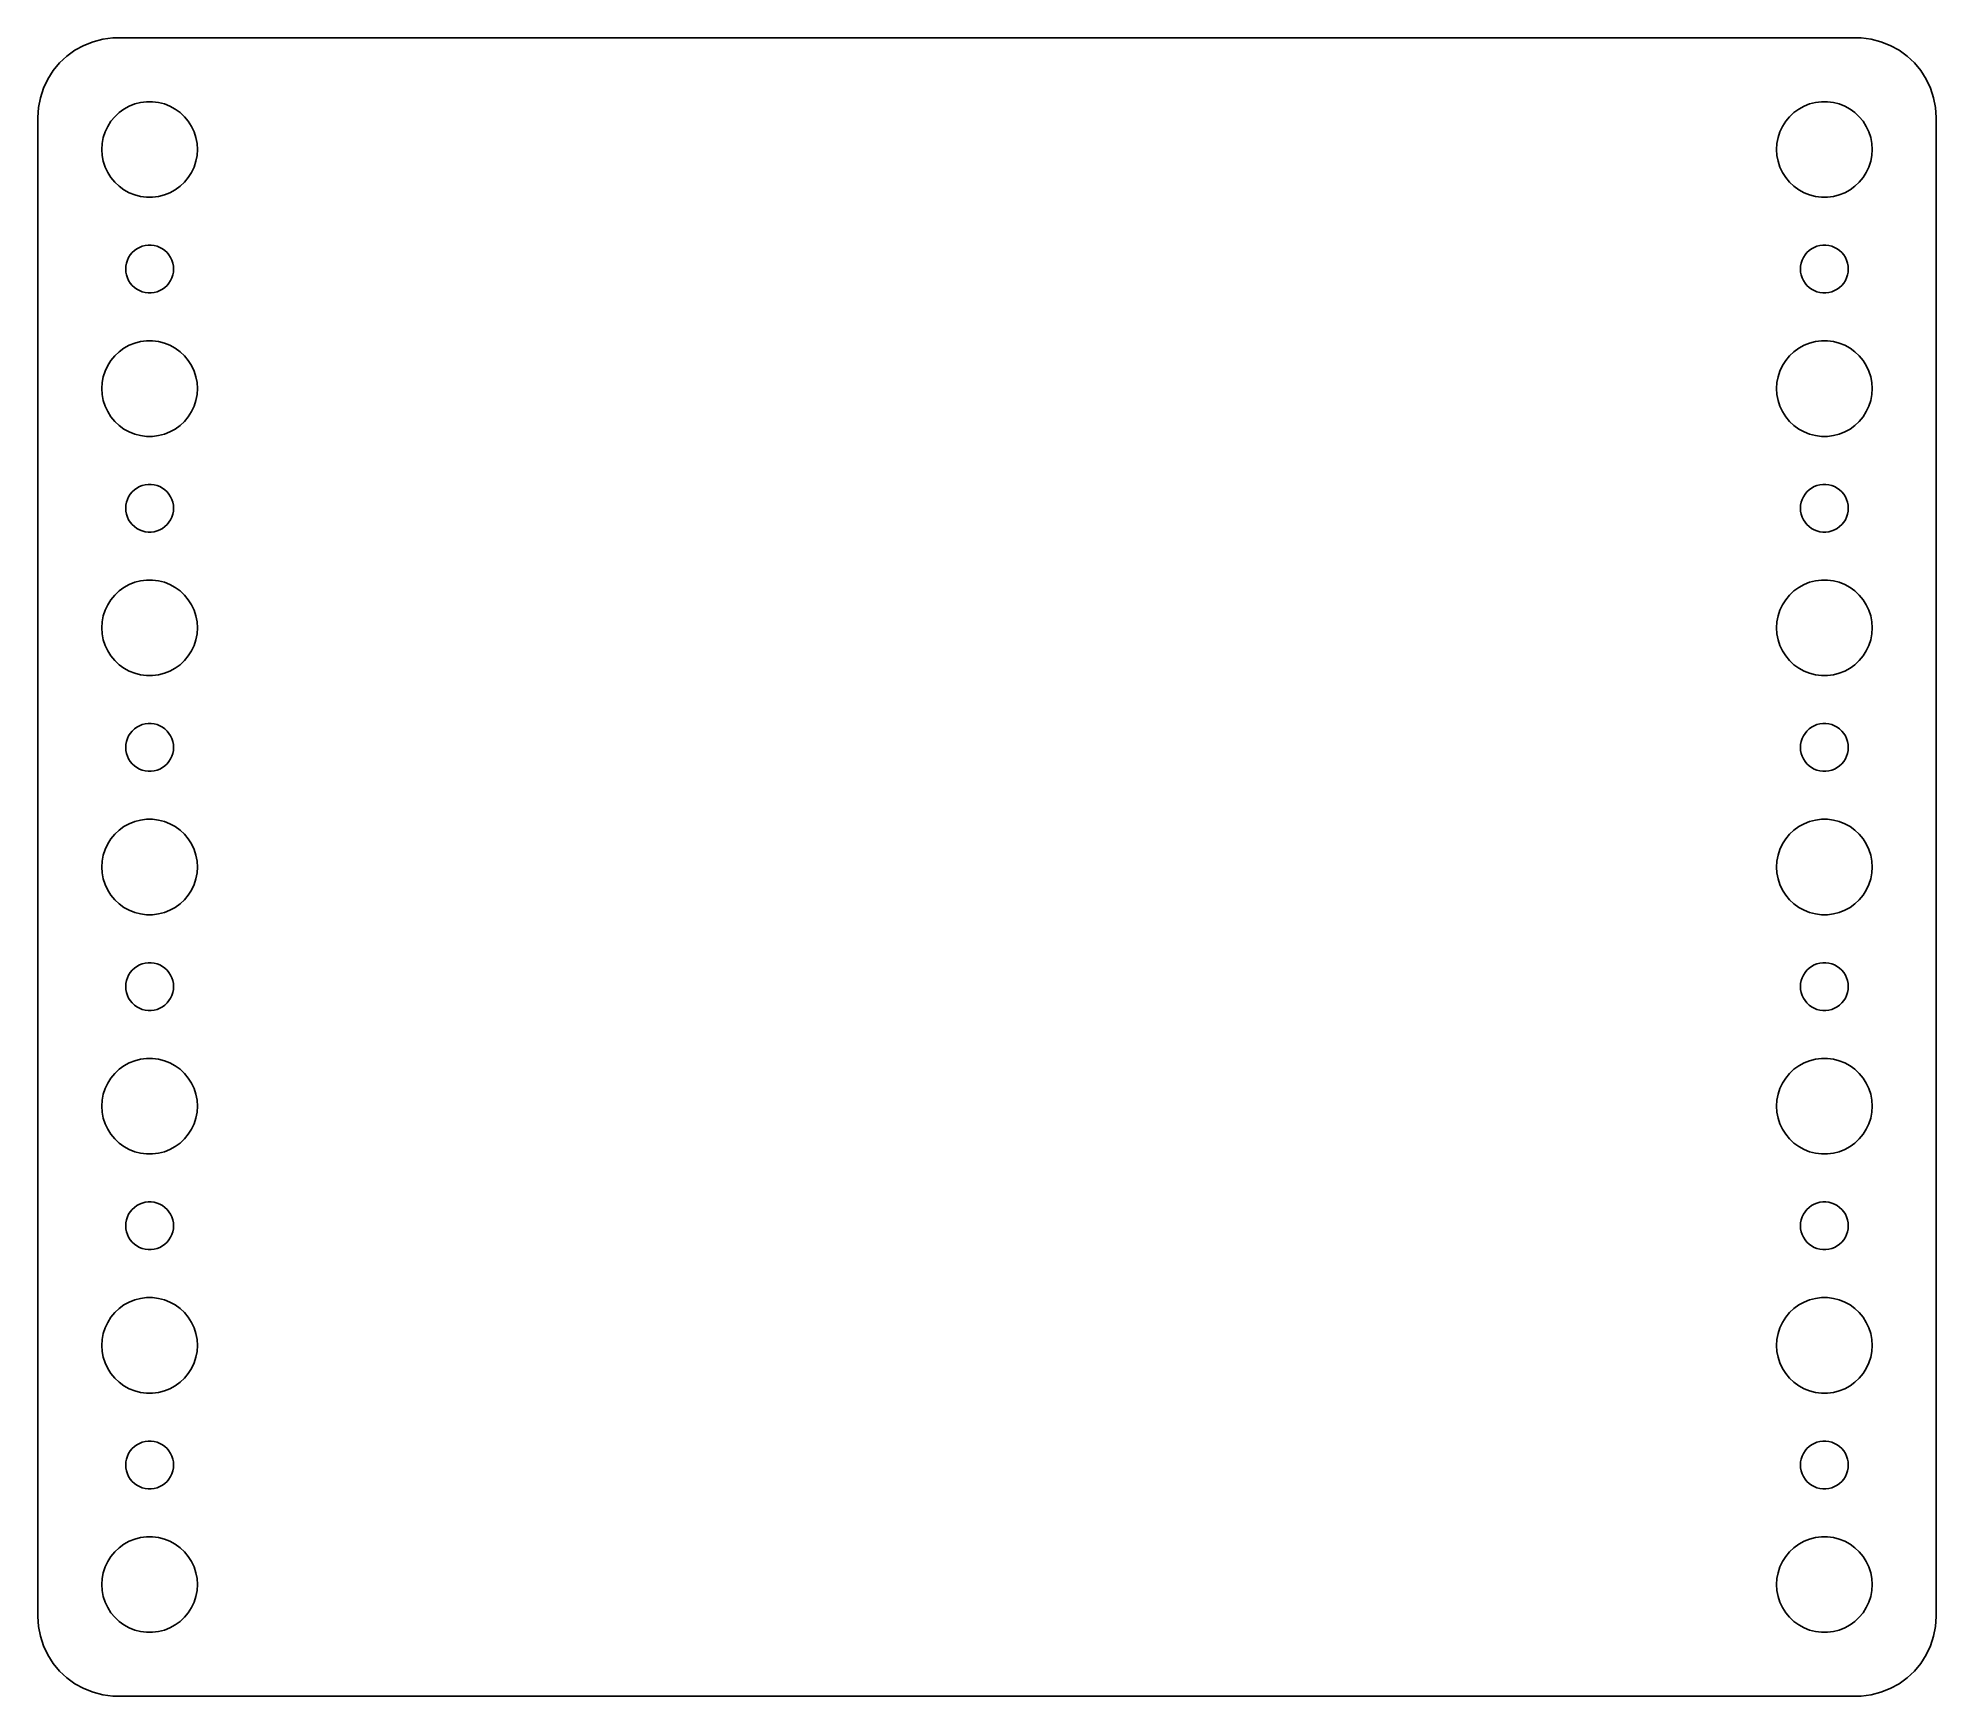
# Model space of a CAD drawing. Header units: metres. Extents: x -60 to 60, y -52 to 52.
import ezdxf

# ---------------------------------------------------------------- set-up
doc = ezdxf.new("R2010")
doc.units = ezdxf.units.M

msp = doc.modelspace()

# ---------------------------------------------------------------- linework, layer by layer
for p, q in [((-57.1791, 51.2216), (-57.6871, 50.8526)), ((-56.6289, 51.5241), (-57.1791, 51.2216)), ((-56.0451, 51.7553), (-56.6289, 51.5241)), ((-55.4369, 51.9114), (-56.0451, 51.7553)), ((-54.8139, 51.9901), (-55.4369, 51.9114)), ((54.8139, 51.9901), (-54.8139, 51.9901)), ((55.4369, 51.9114), (54.8139, 51.9901)), ((56.0451, 51.7553), (55.4369, 51.9114)), ((56.6289, 51.5241), (56.0451, 51.7553)), ((57.1791, 51.2216), (56.6289, 51.5241)), ((57.6871, 50.8526), (57.1791, 51.2216)), ((-58.1448, 50.4227), (-58.5451, 49.9389)), ((-57.6871, 50.8526), (-58.1448, 50.4227)), ((58.1448, 50.4227), (57.6871, 50.8526)), ((58.5451, 49.9389), (58.1448, 50.4227)), ((-59.1489, 48.8406), (-59.3429, 48.2434)), ((-58.8815, 49.4088), (-59.1489, 48.8406)), ((-58.5451, 49.9389), (-58.8815, 49.4088)), ((58.8815, 49.4088), (58.5451, 49.9389)), ((59.1489, 48.8406), (58.8815, 49.4088)), ((59.3429, 48.2434), (59.1489, 48.8406)), ((-59.4606, 47.6267), (-59.5, 47)), ((-59.3429, 48.2434), (-59.4606, 47.6267)), ((-54.1075, 47.533), (-53.7773, 47.7145)), ((-53.7773, 47.7145), (-53.427, 47.8532)), ((-53.427, 47.8532), (-53.0621, 47.9469)), ((-53.0621, 47.9469), (-52.6884, 47.9941)), ((-52.6884, 47.9941), (-52.3116, 47.9941)), ((-52.3116, 47.9941), (-51.9379, 47.9469)), ((-51.9379, 47.9469), (-51.5729, 47.8532)), ((-51.5729, 47.8532), (-51.2227, 47.7145)), ((-51.2227, 47.7145), (-50.8925, 47.533)), ((50.8925, 47.533), (51.2227, 47.7145)), ((51.2227, 47.7145), (51.5729, 47.8532)), ((51.5729, 47.8532), (51.9379, 47.9469)), ((51.9379, 47.9469), (52.3116, 47.9941)), ((52.3116, 47.9941), (52.6884, 47.9941)), ((52.6884, 47.9941), (53.0621, 47.9469)), ((53.0621, 47.9469), (53.427, 47.8532)), ((53.427, 47.8532), (53.7773, 47.7145)), ((53.7773, 47.7145), (54.1075, 47.533)), ((59.4606, 47.6267), (59.3429, 48.2434)), ((59.5, 47), (59.4606, 47.6267)), ((-59.5, 47), (-59.5, -47)), ((-55.2893, 46.1044), (-55.1289, 46.4453)), ((-55.1289, 46.4453), (-54.927, 46.7634)), ((-54.927, 46.7634), (-54.6869, 47.0536)), ((-54.6869, 47.0536), (-54.4123, 47.3115)), ((-54.4123, 47.3115), (-54.1075, 47.533)), ((-50.8925, 47.533), (-50.5877, 47.3115)), ((-50.5877, 47.3115), (-50.3131, 47.0536)), ((-50.3131, 47.0536), (-50.0729, 46.7634)), ((-50.0729, 46.7634), (-49.8711, 46.4453)), ((-49.8711, 46.4453), (-49.7107, 46.1044)), ((49.7107, 46.1044), (49.8711, 46.4453)), ((49.8711, 46.4453), (50.0729, 46.7634)), ((50.0729, 46.7634), (50.3131, 47.0536)), ((50.3131, 47.0536), (50.5877, 47.3115)), ((50.5877, 47.3115), (50.8925, 47.533)), ((54.1075, 47.533), (54.4123, 47.3115)), ((54.4123, 47.3115), (54.6869, 47.0536)), ((54.6869, 47.0536), (54.927, 46.7634)), ((54.927, 46.7634), (55.1289, 46.4453)), ((55.1289, 46.4453), (55.2893, 46.1044)), ((59.5, -47), (59.5, 47)), ((-55.5, 45), (-55.4763, 45.376)), ((-55.4763, 45.376), (-55.4057, 45.7461)), ((-55.4057, 45.7461), (-55.2893, 46.1044)), ((-49.7107, 46.1044), (-49.5942, 45.7461)), ((-49.5942, 45.7461), (-49.5237, 45.376)), ((-49.5237, 45.376), (-49.5, 45)), ((49.5, 45), (49.5237, 45.376)), ((49.5237, 45.376), (49.5942, 45.7461)), ((49.5942, 45.7461), (49.7107, 46.1044)), ((55.2893, 46.1044), (55.4057, 45.7461)), ((55.4057, 45.7461), (55.4763, 45.376)), ((55.4763, 45.376), (55.5, 45)), ((-55.4763, 44.624), (-55.5, 45)), ((-55.4057, 44.2539), (-55.4763, 44.624)), ((-55.2893, 43.8956), (-55.4057, 44.2539)), ((-49.5942, 44.2539), (-49.7107, 43.8956)), ((-49.5237, 44.624), (-49.5942, 44.2539)), ((-49.5, 45), (-49.5237, 44.624)), ((49.5237, 44.624), (49.5, 45)), ((49.5942, 44.2539), (49.5237, 44.624)), ((49.7107, 43.8956), (49.5942, 44.2539)), ((55.4057, 44.2539), (55.2893, 43.8956)), ((55.4763, 44.624), (55.4057, 44.2539)), ((55.5, 45), (55.4763, 44.624)), ((-55.1289, 43.5547), (-55.2893, 43.8956)), ((-54.927, 43.2366), (-55.1289, 43.5547)), ((-54.6869, 42.9464), (-54.927, 43.2366)), ((-54.4123, 42.6885), (-54.6869, 42.9464)), ((-50.3131, 42.9464), (-50.5877, 42.6885)), ((-50.0729, 43.2366), (-50.3131, 42.9464)), ((-49.8711, 43.5547), (-50.0729, 43.2366)), ((-49.7107, 43.8956), (-49.8711, 43.5547)), ((49.8711, 43.5547), (49.7107, 43.8956)), ((50.0729, 43.2366), (49.8711, 43.5547)), ((50.3131, 42.9464), (50.0729, 43.2366)), ((50.5877, 42.6885), (50.3131, 42.9464)), ((54.6869, 42.9464), (54.4123, 42.6885)), ((54.927, 43.2366), (54.6869, 42.9464)), ((55.1289, 43.5547), (54.927, 43.2366)), ((55.2893, 43.8956), (55.1289, 43.5547)), ((-54.1075, 42.467), (-54.4123, 42.6885)), ((-53.7773, 42.2855), (-54.1075, 42.467)), ((-53.427, 42.1468), (-53.7773, 42.2855)), ((-53.0621, 42.0531), (-53.427, 42.1468)), ((-52.6884, 42.0059), (-53.0621, 42.0531)), ((-52.3116, 42.0059), (-52.6884, 42.0059)), ((-51.9379, 42.0531), (-52.3116, 42.0059)), ((-51.5729, 42.1468), (-51.9379, 42.0531)), ((-51.2227, 42.2855), (-51.5729, 42.1468)), ((-50.8925, 42.467), (-51.2227, 42.2855)), ((-50.5877, 42.6885), (-50.8925, 42.467)), ((50.8925, 42.467), (50.5877, 42.6885)), ((51.2227, 42.2855), (50.8925, 42.467)), ((51.5729, 42.1468), (51.2227, 42.2855)), ((51.9379, 42.0531), (51.5729, 42.1468)), ((52.3116, 42.0059), (51.9379, 42.0531)), ((52.6884, 42.0059), (52.3116, 42.0059)), ((53.0621, 42.0531), (52.6884, 42.0059)), ((53.427, 42.1468), (53.0621, 42.0531)), ((53.7773, 42.2855), (53.427, 42.1468)), ((54.1075, 42.467), (53.7773, 42.2855)), ((54.4123, 42.6885), (54.1075, 42.467)), ((-53.8947, 38.0522), (-53.8145, 38.2226)), ((-53.8145, 38.2226), (-53.7135, 38.3817)), ((-53.7135, 38.3817), (-53.5934, 38.5268)), ((-53.5934, 38.5268), (-53.4561, 38.6558)), ((-53.4561, 38.6558), (-53.3037, 38.7665)), ((-53.3037, 38.7665), (-53.1387, 38.8572)), ((-53.1387, 38.8572), (-52.9635, 38.9266)), ((-52.9635, 38.9266), (-52.7811, 38.9734)), ((-52.7811, 38.9734), (-52.5942, 38.997)), ((-52.5942, 38.997), (-52.4058, 38.997)), ((-52.4058, 38.997), (-52.2189, 38.9734)), ((-52.2189, 38.9734), (-52.0365, 38.9266)), ((-52.0365, 38.9266), (-51.8613, 38.8572)), ((-51.8613, 38.8572), (-51.6963, 38.7665)), ((-51.6963, 38.7665), (-51.5439, 38.6558)), ((-51.5439, 38.6558), (-51.4065, 38.5268)), ((-51.4065, 38.5268), (-51.2865, 38.3817)), ((-51.2865, 38.3817), (-51.1855, 38.2226)), ((-51.1855, 38.2226), (-51.1053, 38.0522)), ((51.1053, 38.0522), (51.1855, 38.2226)), ((51.1855, 38.2226), (51.2865, 38.3817)), ((51.2865, 38.3817), (51.4065, 38.5268)), ((51.4065, 38.5268), (51.5439, 38.6558)), ((51.5439, 38.6558), (51.6963, 38.7665)), ((51.6963, 38.7665), (51.8613, 38.8572)), ((51.8613, 38.8572), (52.0365, 38.9266)), ((52.0365, 38.9266), (52.2189, 38.9734)), ((52.2189, 38.9734), (52.4058, 38.997)), ((52.4058, 38.997), (52.5942, 38.997)), ((52.5942, 38.997), (52.7811, 38.9734)), ((52.7811, 38.9734), (52.9635, 38.9266)), ((52.9635, 38.9266), (53.1387, 38.8572)), ((53.1387, 38.8572), (53.3037, 38.7665)), ((53.3037, 38.7665), (53.4561, 38.6558)), ((53.4561, 38.6558), (53.5934, 38.5268)), ((53.5934, 38.5268), (53.7135, 38.3817)), ((53.7135, 38.3817), (53.8145, 38.2226)), ((53.8145, 38.2226), (53.8947, 38.0522)), ((-54, 37.5), (-53.9882, 37.688)), ((-53.9882, 37.312), (-54, 37.5)), ((-53.9882, 37.688), (-53.9529, 37.873)), ((-53.9529, 37.127), (-53.9882, 37.312)), ((-53.9529, 37.873), (-53.8947, 38.0522)), ((-53.8947, 36.9478), (-53.9529, 37.127)), ((-53.8145, 36.7774), (-53.8947, 36.9478)), ((-51.1053, 36.9478), (-51.1855, 36.7774)), ((-51.1053, 38.0522), (-51.0471, 37.873)), ((-51.0471, 37.127), (-51.1053, 36.9478)), ((-51.0471, 37.873), (-51.0118, 37.688)), ((-51.0118, 37.312), (-51.0471, 37.127)), ((-51.0118, 37.688), (-51, 37.5)), ((-51, 37.5), (-51.0118, 37.312)), ((51, 37.5), (51.0118, 37.688)), ((51.0118, 37.312), (51, 37.5)), ((51.0118, 37.688), (51.0471, 37.873)), ((51.0471, 37.127), (51.0118, 37.312)), ((51.0471, 37.873), (51.1053, 38.0522)), ((51.1053, 36.9478), (51.0471, 37.127)), ((51.1855, 36.7774), (51.1053, 36.9478)), ((53.8947, 36.9478), (53.8145, 36.7774)), ((53.8947, 38.0522), (53.9529, 37.873)), ((53.9529, 37.127), (53.8947, 36.9478)), ((53.9529, 37.873), (53.9882, 37.688)), ((53.9882, 37.312), (53.9529, 37.127)), ((53.9882, 37.688), (54, 37.5)), ((54, 37.5), (53.9882, 37.312)), ((-53.7135, 36.6183), (-53.8145, 36.7774)), ((-53.5934, 36.4732), (-53.7135, 36.6183)), ((-53.4561, 36.3442), (-53.5934, 36.4732)), ((-53.3037, 36.2335), (-53.4561, 36.3442)), ((-53.1387, 36.1428), (-53.3037, 36.2335)), ((-52.9635, 36.0734), (-53.1387, 36.1428)), ((-52.7811, 36.0266), (-52.9635, 36.0734)), ((-52.5942, 36.003), (-52.7811, 36.0266)), ((-52.4058, 36.003), (-52.5942, 36.003)), ((-52.2189, 36.0266), (-52.4058, 36.003)), ((-52.0365, 36.0734), (-52.2189, 36.0266)), ((-51.8613, 36.1428), (-52.0365, 36.0734)), ((-51.6963, 36.2335), (-51.8613, 36.1428)), ((-51.5439, 36.3442), (-51.6963, 36.2335)), ((-51.4065, 36.4732), (-51.5439, 36.3442)), ((-51.2865, 36.6183), (-51.4065, 36.4732)), ((-51.1855, 36.7774), (-51.2865, 36.6183)), ((51.2865, 36.6183), (51.1855, 36.7774)), ((51.4065, 36.4732), (51.2865, 36.6183)), ((51.5439, 36.3442), (51.4065, 36.4732)), ((51.6963, 36.2335), (51.5439, 36.3442)), ((51.8613, 36.1428), (51.6963, 36.2335)), ((52.0365, 36.0734), (51.8613, 36.1428)), ((52.2189, 36.0266), (52.0365, 36.0734)), ((52.4058, 36.003), (52.2189, 36.0266)), ((52.5942, 36.003), (52.4058, 36.003)), ((52.7811, 36.0266), (52.5942, 36.003)), ((52.9635, 36.0734), (52.7811, 36.0266)), ((53.1387, 36.1428), (52.9635, 36.0734)), ((53.3037, 36.2335), (53.1387, 36.1428)), ((53.4561, 36.3442), (53.3037, 36.2335)), ((53.5934, 36.4732), (53.4561, 36.3442)), ((53.7135, 36.6183), (53.5934, 36.4732)), ((53.8145, 36.7774), (53.7135, 36.6183)), ((-54.6869, 32.0536), (-54.4123, 32.3115)), ((-54.4123, 32.3115), (-54.1075, 32.533)), ((-54.1075, 32.533), (-53.7773, 32.7145)), ((-53.7773, 32.7145), (-53.427, 32.8532)), ((-53.427, 32.8532), (-53.0621, 32.9469)), ((-53.0621, 32.9469), (-52.6884, 32.9941)), ((-52.6884, 32.9941), (-52.3116, 32.9941)), ((-52.3116, 32.9941), (-51.9379, 32.9469)), ((-51.9379, 32.9469), (-51.5729, 32.8532)), ((-51.5729, 32.8532), (-51.2227, 32.7145)), ((-51.2227, 32.7145), (-50.8925, 32.533)), ((-50.8925, 32.533), (-50.5877, 32.3115)), ((-50.5877, 32.3115), (-50.3131, 32.0536)), ((50.3131, 32.0536), (50.5877, 32.3115)), ((50.5877, 32.3115), (50.8925, 32.533)), ((50.8925, 32.533), (51.2227, 32.7145)), ((51.2227, 32.7145), (51.5729, 32.8532)), ((51.5729, 32.8532), (51.9379, 32.9469)), ((51.9379, 32.9469), (52.3116, 32.9941)), ((52.3116, 32.9941), (52.6884, 32.9941)), ((52.6884, 32.9941), (53.0621, 32.9469)), ((53.0621, 32.9469), (53.427, 32.8532)), ((53.427, 32.8532), (53.7773, 32.7145)), ((53.7773, 32.7145), (54.1075, 32.533)), ((54.1075, 32.533), (54.4123, 32.3115)), ((54.4123, 32.3115), (54.6869, 32.0536)), ((-55.4057, 30.7461), (-55.2893, 31.1044)), ((-55.2893, 31.1044), (-55.1289, 31.4453)), ((-55.1289, 31.4453), (-54.927, 31.7634)), ((-54.927, 31.7634), (-54.6869, 32.0536)), ((-50.3131, 32.0536), (-50.0729, 31.7634)), ((-50.0729, 31.7634), (-49.8711, 31.4453)), ((-49.8711, 31.4453), (-49.7107, 31.1044)), ((-49.7107, 31.1044), (-49.5942, 30.7461)), ((49.5942, 30.7461), (49.7107, 31.1044)), ((49.7107, 31.1044), (49.8711, 31.4453)), ((49.8711, 31.4453), (50.0729, 31.7634)), ((50.0729, 31.7634), (50.3131, 32.0536)), ((54.6869, 32.0536), (54.927, 31.7634)), ((54.927, 31.7634), (55.1289, 31.4453)), ((55.1289, 31.4453), (55.2893, 31.1044)), ((55.2893, 31.1044), (55.4057, 30.7461)), ((-55.5, 30), (-55.4763, 30.376)), ((-55.4763, 29.624), (-55.5, 30)), ((-55.4763, 30.376), (-55.4057, 30.7461)), ((-49.5942, 30.7461), (-49.5237, 30.376)), ((-49.5237, 30.376), (-49.5, 30)), ((-49.5, 30), (-49.5237, 29.624)), ((49.5, 30), (49.5237, 30.376)), ((49.5237, 29.624), (49.5, 30)), ((49.5237, 30.376), (49.5942, 30.7461)), ((55.4057, 30.7461), (55.4763, 30.376)), ((55.4763, 30.376), (55.5, 30)), ((55.5, 30), (55.4763, 29.624)), ((-55.4057, 29.2539), (-55.4763, 29.624)), ((-55.2893, 28.8956), (-55.4057, 29.2539)), ((-55.1289, 28.5547), (-55.2893, 28.8956)), ((-49.7107, 28.8956), (-49.8711, 28.5547)), ((-49.5942, 29.2539), (-49.7107, 28.8956)), ((-49.5237, 29.624), (-49.5942, 29.2539)), ((49.5942, 29.2539), (49.5237, 29.624)), ((49.7107, 28.8956), (49.5942, 29.2539)), ((49.8711, 28.5547), (49.7107, 28.8956)), ((55.2893, 28.8956), (55.1289, 28.5547)), ((55.4057, 29.2539), (55.2893, 28.8956)), ((55.4763, 29.624), (55.4057, 29.2539)), ((-54.927, 28.2366), (-55.1289, 28.5547)), ((-54.6869, 27.9464), (-54.927, 28.2366)), ((-54.4123, 27.6884), (-54.6869, 27.9464)), ((-54.1075, 27.467), (-54.4123, 27.6884)), ((-53.7773, 27.2855), (-54.1075, 27.467)), ((-50.8925, 27.467), (-51.2227, 27.2855)), ((-50.5877, 27.6884), (-50.8925, 27.467)), ((-50.3131, 27.9464), (-50.5877, 27.6884)), ((-50.0729, 28.2366), (-50.3131, 27.9464)), ((-49.8711, 28.5547), (-50.0729, 28.2366)), ((50.0729, 28.2366), (49.8711, 28.5547)), ((50.3131, 27.9464), (50.0729, 28.2366)), ((50.5877, 27.6884), (50.3131, 27.9464)), ((50.8925, 27.467), (50.5877, 27.6884)), ((51.2227, 27.2855), (50.8925, 27.467)), ((54.1075, 27.467), (53.7773, 27.2855)), ((54.4123, 27.6884), (54.1075, 27.467)), ((54.6869, 27.9464), (54.4123, 27.6884)), ((54.927, 28.2366), (54.6869, 27.9464)), ((55.1289, 28.5547), (54.927, 28.2366)), ((-53.427, 27.1468), (-53.7773, 27.2855)), ((-53.0621, 27.0531), (-53.427, 27.1468)), ((-52.6884, 27.0059), (-53.0621, 27.0531)), ((-52.3116, 27.0059), (-52.6884, 27.0059)), ((-51.9379, 27.0531), (-52.3116, 27.0059)), ((-51.5729, 27.1468), (-51.9379, 27.0531)), ((-51.2227, 27.2855), (-51.5729, 27.1468)), ((51.5729, 27.1468), (51.2227, 27.2855)), ((51.9379, 27.0531), (51.5729, 27.1468)), ((52.3116, 27.0059), (51.9379, 27.0531)), ((52.6884, 27.0059), (52.3116, 27.0059)), ((53.0621, 27.0531), (52.6884, 27.0059)), ((53.427, 27.1468), (53.0621, 27.0531)), ((53.7773, 27.2855), (53.427, 27.1468)), ((-53.3037, 23.7665), (-53.1387, 23.8572)), ((-53.1387, 23.8572), (-52.9635, 23.9266)), ((-52.9635, 23.9266), (-52.7811, 23.9734)), ((-52.7811, 23.9734), (-52.5942, 23.997)), ((-52.5942, 23.997), (-52.4058, 23.997)), ((-52.4058, 23.997), (-52.2189, 23.9734)), ((-52.2189, 23.9734), (-52.0365, 23.9266)), ((-52.0365, 23.9266), (-51.8613, 23.8572)), ((-51.8613, 23.8572), (-51.6963, 23.7665)), ((51.6963, 23.7665), (51.8613, 23.8572)), ((51.8613, 23.8572), (52.0365, 23.9266)), ((52.0365, 23.9266), (52.2189, 23.9734)), ((52.2189, 23.9734), (52.4058, 23.997)), ((52.4058, 23.997), (52.5942, 23.997)), ((52.5942, 23.997), (52.7811, 23.9734)), ((52.7811, 23.9734), (52.9635, 23.9266)), ((52.9635, 23.9266), (53.1387, 23.8572)), ((53.1387, 23.8572), (53.3037, 23.7665)), ((-54, 22.5), (-53.9882, 22.688)), ((-53.9882, 22.688), (-53.9529, 22.873)), ((-53.9529, 22.873), (-53.8947, 23.0522)), ((-53.8947, 23.0522), (-53.8145, 23.2226)), ((-53.8145, 23.2226), (-53.7135, 23.3817)), ((-53.7135, 23.3817), (-53.5934, 23.5268)), ((-53.5934, 23.5268), (-53.4561, 23.6558)), ((-53.4561, 23.6558), (-53.3037, 23.7665)), ((-51.6963, 23.7665), (-51.5439, 23.6558)), ((-51.5439, 23.6558), (-51.4065, 23.5268)), ((-51.4065, 23.5268), (-51.2865, 23.3817)), ((-51.2865, 23.3817), (-51.1855, 23.2226)), ((-51.1855, 23.2226), (-51.1053, 23.0522)), ((-51.1053, 23.0522), (-51.0471, 22.873)), ((-51.0471, 22.873), (-51.0118, 22.688)), ((-51.0118, 22.688), (-51, 22.5)), ((51, 22.5), (51.0118, 22.688)), ((51.0118, 22.688), (51.0471, 22.873)), ((51.0471, 22.873), (51.1053, 23.0522)), ((51.1053, 23.0522), (51.1855, 23.2226)), ((51.1855, 23.2226), (51.2865, 23.3817)), ((51.2865, 23.3817), (51.4065, 23.5268)), ((51.4065, 23.5268), (51.5439, 23.6558)), ((51.5439, 23.6558), (51.6963, 23.7665)), ((53.3037, 23.7665), (53.4561, 23.6558)), ((53.4561, 23.6558), (53.5934, 23.5268)), ((53.5934, 23.5268), (53.7135, 23.3817)), ((53.7135, 23.3817), (53.8145, 23.2226)), ((53.8145, 23.2226), (53.8947, 23.0522)), ((53.8947, 23.0522), (53.9529, 22.873)), ((53.9529, 22.873), (53.9882, 22.688)), ((53.9882, 22.688), (54, 22.5)), ((-53.9882, 22.312), (-54, 22.5)), ((-53.9529, 22.127), (-53.9882, 22.312)), ((-53.8947, 21.9478), (-53.9529, 22.127)), ((-53.8145, 21.7774), (-53.8947, 21.9478)), ((-53.7135, 21.6183), (-53.8145, 21.7774)), ((-53.5934, 21.4732), (-53.7135, 21.6183)), ((-53.4561, 21.3442), (-53.5934, 21.4732)), ((-51.4065, 21.4732), (-51.5439, 21.3442)), ((-51.2865, 21.6183), (-51.4065, 21.4732)), ((-51.1855, 21.7774), (-51.2865, 21.6183)), ((-51.1053, 21.9478), (-51.1855, 21.7774)), ((-51.0471, 22.127), (-51.1053, 21.9478)), ((-51.0118, 22.312), (-51.0471, 22.127)), ((-51, 22.5), (-51.0118, 22.312)), ((51.0118, 22.312), (51, 22.5)), ((51.0471, 22.127), (51.0118, 22.312)), ((51.1053, 21.9478), (51.0471, 22.127)), ((51.1855, 21.7774), (51.1053, 21.9478)), ((51.2865, 21.6183), (51.1855, 21.7774)), ((51.4065, 21.4732), (51.2865, 21.6183)), ((51.5439, 21.3442), (51.4065, 21.4732)), ((53.5934, 21.4732), (53.4561, 21.3442)), ((53.7135, 21.6183), (53.5934, 21.4732)), ((53.8145, 21.7774), (53.7135, 21.6183)), ((53.8947, 21.9478), (53.8145, 21.7774)), ((53.9529, 22.127), (53.8947, 21.9478)), ((53.9882, 22.312), (53.9529, 22.127)), ((54, 22.5), (53.9882, 22.312)), ((-53.3037, 21.2335), (-53.4561, 21.3442)), ((-53.1387, 21.1427), (-53.3037, 21.2335)), ((-52.9635, 21.0734), (-53.1387, 21.1427)), ((-52.7811, 21.0266), (-52.9635, 21.0734)), ((-52.5942, 21.003), (-52.7811, 21.0266)), ((-52.4058, 21.003), (-52.5942, 21.003)), ((-52.2189, 21.0266), (-52.4058, 21.003)), ((-52.0365, 21.0734), (-52.2189, 21.0266)), ((-51.8613, 21.1427), (-52.0365, 21.0734)), ((-51.6963, 21.2335), (-51.8613, 21.1427)), ((-51.5439, 21.3442), (-51.6963, 21.2335)), ((51.6963, 21.2335), (51.5439, 21.3442)), ((51.8613, 21.1427), (51.6963, 21.2335)), ((52.0365, 21.0734), (51.8613, 21.1427)), ((52.2189, 21.0266), (52.0365, 21.0734)), ((52.4058, 21.003), (52.2189, 21.0266)), ((52.5942, 21.003), (52.4058, 21.003)), ((52.7811, 21.0266), (52.5942, 21.003)), ((52.9635, 21.0734), (52.7811, 21.0266)), ((53.1387, 21.1427), (52.9635, 21.0734)), ((53.3037, 21.2335), (53.1387, 21.1427)), ((53.4561, 21.3442), (53.3037, 21.2335)), ((-53.7773, 17.7145), (-53.427, 17.8532)), ((-53.427, 17.8532), (-53.0621, 17.9469)), ((-53.0621, 17.9469), (-52.6884, 17.9941)), ((-52.6884, 17.9941), (-52.3116, 17.9941)), ((-52.3116, 17.9941), (-51.9379, 17.9469)), ((-51.9379, 17.9469), (-51.5729, 17.8532)), ((-51.5729, 17.8532), (-51.2227, 17.7145)), ((51.2227, 17.7145), (51.5729, 17.8532)), ((51.5729, 17.8532), (51.9379, 17.9469)), ((51.9379, 17.9469), (52.3116, 17.9941)), ((52.3116, 17.9941), (52.6884, 17.9941)), ((52.6884, 17.9941), (53.0621, 17.9469)), ((53.0621, 17.9469), (53.427, 17.8532)), ((53.427, 17.8532), (53.7773, 17.7145)), ((-55.1289, 16.4453), (-54.927, 16.7634)), ((-54.927, 16.7634), (-54.6869, 17.0536)), ((-54.6869, 17.0536), (-54.4123, 17.3115)), ((-54.4123, 17.3115), (-54.1075, 17.533)), ((-54.1075, 17.533), (-53.7773, 17.7145)), ((-51.2227, 17.7145), (-50.8925, 17.533)), ((-50.8925, 17.533), (-50.5877, 17.3115)), ((-50.5877, 17.3115), (-50.3131, 17.0536)), ((-50.3131, 17.0536), (-50.0729, 16.7634)), ((-50.0729, 16.7634), (-49.8711, 16.4453)), ((49.8711, 16.4453), (50.0729, 16.7634)), ((50.0729, 16.7634), (50.3131, 17.0536)), ((50.3131, 17.0536), (50.5877, 17.3115)), ((50.5877, 17.3115), (50.8925, 17.533)), ((50.8925, 17.533), (51.2227, 17.7145)), ((53.7773, 17.7145), (54.1075, 17.533)), ((54.1075, 17.533), (54.4123, 17.3115)), ((54.4123, 17.3115), (54.6869, 17.0536)), ((54.6869, 17.0536), (54.927, 16.7634)), ((54.927, 16.7634), (55.1289, 16.4453)), ((-55.4763, 15.376), (-55.4057, 15.7461)), ((-55.4057, 15.7461), (-55.2893, 16.1044)), ((-55.2893, 16.1044), (-55.1289, 16.4453)), ((-49.8711, 16.4453), (-49.7107, 16.1044)), ((-49.7107, 16.1044), (-49.5942, 15.7461)), ((-49.5942, 15.7461), (-49.5237, 15.376)), ((49.5237, 15.376), (49.5942, 15.7461)), ((49.5942, 15.7461), (49.7107, 16.1044)), ((49.7107, 16.1044), (49.8711, 16.4453)), ((55.1289, 16.4453), (55.2893, 16.1044)), ((55.2893, 16.1044), (55.4057, 15.7461)), ((55.4057, 15.7461), (55.4763, 15.376)), ((-55.5, 15), (-55.4763, 15.376)), ((-55.4763, 14.624), (-55.5, 15)), ((-55.4057, 14.2539), (-55.4763, 14.624)), ((-49.5237, 14.624), (-49.5942, 14.2539)), ((-49.5237, 15.376), (-49.5, 15)), ((-49.5, 15), (-49.5237, 14.624)), ((49.5, 15), (49.5237, 15.376)), ((49.5237, 14.624), (49.5, 15)), ((49.5942, 14.2539), (49.5237, 14.624)), ((55.4763, 14.624), (55.4057, 14.2539)), ((55.4763, 15.376), (55.5, 15)), ((55.5, 15), (55.4763, 14.624)), ((-55.2893, 13.8956), (-55.4057, 14.2539)), ((-55.1289, 13.5547), (-55.2893, 13.8956)), ((-54.927, 13.2366), (-55.1289, 13.5547)), ((-54.6869, 12.9464), (-54.927, 13.2366)), ((-50.0729, 13.2366), (-50.3131, 12.9464)), ((-49.8711, 13.5547), (-50.0729, 13.2366)), ((-49.7107, 13.8956), (-49.8711, 13.5547)), ((-49.5942, 14.2539), (-49.7107, 13.8956)), ((49.7107, 13.8956), (49.5942, 14.2539)), ((49.8711, 13.5547), (49.7107, 13.8956)), ((50.0729, 13.2366), (49.8711, 13.5547)), ((50.3131, 12.9464), (50.0729, 13.2366)), ((54.927, 13.2366), (54.6869, 12.9464)), ((55.1289, 13.5547), (54.927, 13.2366)), ((55.2893, 13.8956), (55.1289, 13.5547)), ((55.4057, 14.2539), (55.2893, 13.8956)), ((-54.4123, 12.6884), (-54.6869, 12.9464)), ((-54.1075, 12.467), (-54.4123, 12.6884)), ((-53.7773, 12.2855), (-54.1075, 12.467)), ((-53.427, 12.1468), (-53.7773, 12.2855)), ((-53.0621, 12.0531), (-53.427, 12.1468)), ((-52.6884, 12.0059), (-53.0621, 12.0531)), ((-52.3116, 12.0059), (-52.6884, 12.0059)), ((-51.9379, 12.0531), (-52.3116, 12.0059)), ((-51.5729, 12.1468), (-51.9379, 12.0531)), ((-51.2227, 12.2855), (-51.5729, 12.1468)), ((-50.8925, 12.467), (-51.2227, 12.2855)), ((-50.5877, 12.6884), (-50.8925, 12.467)), ((-50.3131, 12.9464), (-50.5877, 12.6884)), ((50.5877, 12.6884), (50.3131, 12.9464)), ((50.8925, 12.467), (50.5877, 12.6884)), ((51.2227, 12.2855), (50.8925, 12.467)), ((51.5729, 12.1468), (51.2227, 12.2855)), ((51.9379, 12.0531), (51.5729, 12.1468)), ((52.3116, 12.0059), (51.9379, 12.0531)), ((52.6884, 12.0059), (52.3116, 12.0059)), ((53.0621, 12.0531), (52.6884, 12.0059)), ((53.427, 12.1468), (53.0621, 12.0531)), ((53.7773, 12.2855), (53.427, 12.1468)), ((54.1075, 12.467), (53.7773, 12.2855)), ((54.4123, 12.6884), (54.1075, 12.467)), ((54.6869, 12.9464), (54.4123, 12.6884)), ((-53.8145, 8.22263), (-53.7135, 8.38167)), ((-53.7135, 8.38167), (-53.5934, 8.52681)), ((-53.5934, 8.52681), (-53.4561, 8.65576)), ((-53.4561, 8.65576), (-53.3037, 8.76648)), ((-53.3037, 8.76648), (-53.1387, 8.85724)), ((-53.1387, 8.85724), (-52.9635, 8.92657)), ((-52.9635, 8.92657), (-52.7811, 8.97342)), ((-52.7811, 8.97342), (-52.5942, 8.99704)), ((-52.5942, 8.99704), (-52.4058, 8.99704)), ((-52.4058, 8.99704), (-52.2189, 8.97342)), ((-52.2189, 8.97342), (-52.0365, 8.92657)), ((-52.0365, 8.92657), (-51.8613, 8.85724)), ((-51.8613, 8.85724), (-51.6963, 8.76648)), ((-51.6963, 8.76648), (-51.5439, 8.65576)), ((-51.5439, 8.65576), (-51.4065, 8.52681)), ((-51.4065, 8.52681), (-51.2865, 8.38167)), ((-51.2865, 8.38167), (-51.1855, 8.22263)), ((51.1855, 8.22263), (51.2865, 8.38167)), ((51.2865, 8.38167), (51.4065, 8.52681)), ((51.4065, 8.52681), (51.5439, 8.65576)), ((51.5439, 8.65576), (51.6963, 8.76648)), ((51.6963, 8.76648), (51.8613, 8.85724)), ((51.8613, 8.85724), (52.0365, 8.92657)), ((52.0365, 8.92657), (52.2189, 8.97342)), ((52.2189, 8.97342), (52.4058, 8.99704)), ((52.4058, 8.99704), (52.5942, 8.99704)), ((52.5942, 8.99704), (52.7811, 8.97342)), ((52.7811, 8.97342), (52.9635, 8.92657)), ((52.9635, 8.92657), (53.1387, 8.85724)), ((53.1387, 8.85724), (53.3037, 8.76648)), ((53.3037, 8.76648), (53.4561, 8.65576)), ((53.4561, 8.65576), (53.5934, 8.52681)), ((53.5934, 8.52681), (53.7135, 8.38167)), ((53.7135, 8.38167), (53.8145, 8.22263)), ((-54, 7.5), (-53.9882, 7.68799)), ((-53.9882, 7.312), (-54, 7.5)), ((-53.9882, 7.68799), (-53.9529, 7.87303)), ((-53.9529, 7.12695), (-53.9882, 7.312)), ((-53.9529, 7.87303), (-53.8947, 8.05219)), ((-53.8947, 8.05219), (-53.8145, 8.22263)), ((-51.1855, 8.22263), (-51.1053, 8.05219)), ((-51.1053, 8.05219), (-51.0471, 7.87303)), ((-51.0471, 7.87303), (-51.0118, 7.68799)), ((-51.0118, 7.312), (-51.0471, 7.12695)), ((-51.0118, 7.68799), (-51, 7.5)), ((-51, 7.5), (-51.0118, 7.312)), ((51, 7.5), (51.0118, 7.68799)), ((51.0118, 7.312), (51, 7.5)), ((51.0118, 7.68799), (51.0471, 7.87303)), ((51.0471, 7.12695), (51.0118, 7.312)), ((51.0471, 7.87303), (51.1053, 8.05219)), ((51.1053, 8.05219), (51.1855, 8.22263)), ((53.8145, 8.22263), (53.8947, 8.05219)), ((53.8947, 8.05219), (53.9529, 7.87303)), ((53.9529, 7.87303), (53.9882, 7.68799)), ((53.9882, 7.312), (53.9529, 7.12695)), ((53.9882, 7.68799), (54, 7.5)), ((54, 7.5), (53.9882, 7.312)), ((-53.8947, 6.9478), (-53.9529, 7.12695)), ((-53.8145, 6.77736), (-53.8947, 6.9478)), ((-53.7135, 6.61832), (-53.8145, 6.77736)), ((-53.5934, 6.47318), (-53.7135, 6.61832)), ((-53.4561, 6.34422), (-53.5934, 6.47318)), ((-53.3037, 6.23351), (-53.4561, 6.34422)), ((-53.1387, 6.14275), (-53.3037, 6.23351)), ((-52.9635, 6.07341), (-53.1387, 6.14275)), ((-52.7811, 6.02657), (-52.9635, 6.07341)), ((-52.5942, 6.00294), (-52.7811, 6.02657)), ((-52.4058, 6.00294), (-52.5942, 6.00294)), ((-52.2189, 6.02657), (-52.4058, 6.00294)), ((-52.0365, 6.07341), (-52.2189, 6.02657)), ((-51.8613, 6.14275), (-52.0365, 6.07341)), ((-51.6963, 6.23351), (-51.8613, 6.14275)), ((-51.5439, 6.34422), (-51.6963, 6.23351)), ((-51.4065, 6.47318), (-51.5439, 6.34422)), ((-51.2865, 6.61832), (-51.4065, 6.47318)), ((-51.1855, 6.77736), (-51.2865, 6.61832)), ((-51.1053, 6.9478), (-51.1855, 6.77736)), ((-51.0471, 7.12695), (-51.1053, 6.9478)), ((51.1053, 6.9478), (51.0471, 7.12695)), ((51.1855, 6.77736), (51.1053, 6.9478)), ((51.2865, 6.61832), (51.1855, 6.77736)), ((51.4065, 6.47318), (51.2865, 6.61832)), ((51.5439, 6.34422), (51.4065, 6.47318)), ((51.6963, 6.23351), (51.5439, 6.34422)), ((51.8613, 6.14275), (51.6963, 6.23351)), ((52.0365, 6.07341), (51.8613, 6.14275)), ((52.2189, 6.02657), (52.0365, 6.07341)), ((52.4058, 6.00294), (52.2189, 6.02657)), ((52.5942, 6.00294), (52.4058, 6.00294)), ((52.7811, 6.02657), (52.5942, 6.00294)), ((52.9635, 6.07341), (52.7811, 6.02657)), ((53.1387, 6.14275), (52.9635, 6.07341)), ((53.3037, 6.23351), (53.1387, 6.14275)), ((53.4561, 6.34422), (53.3037, 6.23351)), ((53.5934, 6.47318), (53.4561, 6.34422)), ((53.7135, 6.61832), (53.5934, 6.47318)), ((53.8145, 6.77736), (53.7135, 6.61832)), ((53.8947, 6.9478), (53.8145, 6.77736)), ((53.9529, 7.12695), (53.8947, 6.9478)), ((-54.4123, 2.31154), (-54.1075, 2.53297)), ((-54.1075, 2.53297), (-53.7773, 2.71448)), ((-53.7773, 2.71448), (-53.427, 2.85316)), ((-53.427, 2.85316), (-53.0621, 2.94685)), ((-53.0621, 2.94685), (-52.6884, 2.99408)), ((-52.6884, 2.99408), (-52.3116, 2.99408)), ((-52.3116, 2.99408), (-51.9379, 2.94685)), ((-51.9379, 2.94685), (-51.5729, 2.85316)), ((-51.5729, 2.85316), (-51.2227, 2.71448)), ((-51.2227, 2.71448), (-50.8925, 2.53297)), ((-50.8925, 2.53297), (-50.5877, 2.31154)), ((50.5877, 2.31154), (50.8925, 2.53297)), ((50.8925, 2.53297), (51.2227, 2.71448)), ((51.2227, 2.71448), (51.5729, 2.85316)), ((51.5729, 2.85316), (51.9379, 2.94685)), ((51.9379, 2.94685), (52.3116, 2.99408)), ((52.3116, 2.99408), (52.6884, 2.99408)), ((52.6884, 2.99408), (53.0621, 2.94685)), ((53.0621, 2.94685), (53.427, 2.85316)), ((53.427, 2.85316), (53.7773, 2.71448)), ((53.7773, 2.71448), (54.1075, 2.53297)), ((54.1075, 2.53297), (54.4123, 2.31154)), ((-55.2893, 1.10437), (-55.1289, 1.44525)), ((-55.1289, 1.44525), (-54.927, 1.76335)), ((-54.927, 1.76335), (-54.6869, 2.05363)), ((-54.6869, 2.05363), (-54.4123, 2.31154)), ((-50.5877, 2.31154), (-50.3131, 2.05363)), ((-50.3131, 2.05363), (-50.0729, 1.76335)), ((-50.0729, 1.76335), (-49.8711, 1.44525)), ((-49.8711, 1.44525), (-49.7107, 1.10437)), ((49.7107, 1.10437), (49.8711, 1.44525)), ((49.8711, 1.44525), (50.0729, 1.76335)), ((50.0729, 1.76335), (50.3131, 2.05363)), ((50.3131, 2.05363), (50.5877, 2.31154)), ((54.4123, 2.31154), (54.6869, 2.05363)), ((54.6869, 2.05363), (54.927, 1.76335)), ((54.927, 1.76335), (55.1289, 1.44525)), ((55.1289, 1.44525), (55.2893, 1.10437)), ((-55.5, 0), (-55.4763, 0.37599)), ((-55.4763, -0.37599), (-55.5, 0)), ((-55.4763, 0.37599), (-55.4057, 0.74606)), ((-55.4057, 0.74606), (-55.2893, 1.10437)), ((-49.7107, 1.10437), (-49.5942, 0.74606)), ((-49.5942, 0.74606), (-49.5237, 0.37599)), ((-49.5237, 0.37599), (-49.5, 0)), ((-49.5, 0), (-49.5237, -0.37599)), ((49.5, 0), (49.5237, 0.37599)), ((49.5237, -0.37599), (49.5, 0)), ((49.5237, 0.37599), (49.5942, 0.74606)), ((49.5942, 0.74606), (49.7107, 1.10437)), ((55.2893, 1.10437), (55.4057, 0.74606)), ((55.4057, 0.74606), (55.4763, 0.37599)), ((55.4763, 0.37599), (55.5, 0)), ((55.5, 0), (55.4763, -0.37599)), ((-55.4057, -0.74606), (-55.4763, -0.37599)), ((-55.2893, -1.10437), (-55.4057, -0.74606)), ((-55.1289, -1.44525), (-55.2893, -1.10437)), ((-49.7107, -1.10437), (-49.8711, -1.44525)), ((-49.5942, -0.74606), (-49.7107, -1.10437)), ((-49.5237, -0.37599), (-49.5942, -0.74606)), ((49.5942, -0.74606), (49.5237, -0.37599)), ((49.7107, -1.10437), (49.5942, -0.74606)), ((49.8711, -1.44525), (49.7107, -1.10437)), ((55.2893, -1.10437), (55.1289, -1.44525)), ((55.4057, -0.74606), (55.2893, -1.10437)), ((55.4763, -0.37599), (55.4057, -0.74606)), ((-54.927, -1.76335), (-55.1289, -1.44525)), ((-54.6869, -2.05363), (-54.927, -1.76335)), ((-54.4123, -2.31154), (-54.6869, -2.05363)), ((-54.1075, -2.53297), (-54.4123, -2.31154)), ((-50.5877, -2.31154), (-50.8925, -2.53297)), ((-50.3131, -2.05363), (-50.5877, -2.31154)), ((-50.0729, -1.76335), (-50.3131, -2.05363)), ((-49.8711, -1.44525), (-50.0729, -1.76335)), ((50.0729, -1.76335), (49.8711, -1.44525)), ((50.3131, -2.05363), (50.0729, -1.76335)), ((50.5877, -2.31154), (50.3131, -2.05363)), ((50.8925, -2.53297), (50.5877, -2.31154)), ((54.4123, -2.31154), (54.1075, -2.53297)), ((54.6869, -2.05363), (54.4123, -2.31154)), ((54.927, -1.76335), (54.6869, -2.05363)), ((55.1289, -1.44525), (54.927, -1.76335)), ((-53.7773, -2.71448), (-54.1075, -2.53297)), ((-53.427, -2.85316), (-53.7773, -2.71448)), ((-53.0621, -2.94685), (-53.427, -2.85316)), ((-52.6884, -2.99408), (-53.0621, -2.94685)), ((-52.3116, -2.99408), (-52.6884, -2.99408)), ((-51.9379, -2.94685), (-52.3116, -2.99408)), ((-51.5729, -2.85316), (-51.9379, -2.94685)), ((-51.2227, -2.71448), (-51.5729, -2.85316)), ((-50.8925, -2.53297), (-51.2227, -2.71448)), ((51.2227, -2.71448), (50.8925, -2.53297)), ((51.5729, -2.85316), (51.2227, -2.71448)), ((51.9379, -2.94685), (51.5729, -2.85316)), ((52.3116, -2.99408), (51.9379, -2.94685)), ((52.6884, -2.99408), (52.3116, -2.99408)), ((53.0621, -2.94685), (52.6884, -2.99408)), ((53.427, -2.85316), (53.0621, -2.94685)), ((53.7773, -2.71448), (53.427, -2.85316)), ((54.1075, -2.53297), (53.7773, -2.71448)), ((-53.9882, -7.312), (-53.9529, -7.12695)), ((-53.9529, -7.12695), (-53.8947, -6.9478)), ((-53.8947, -6.9478), (-53.8145, -6.77736)), ((-53.8145, -6.77736), (-53.7135, -6.61832)), ((-53.7135, -6.61832), (-53.5934, -6.47318)), ((-53.5934, -6.47318), (-53.4561, -6.34422)), ((-53.4561, -6.34422), (-53.3037, -6.23351)), ((-53.3037, -6.23351), (-53.1387, -6.14275)), ((-53.1387, -6.14275), (-52.9635, -6.07341)), ((-52.9635, -6.07341), (-52.7811, -6.02657)), ((-52.7811, -6.02657), (-52.5942, -6.00294)), ((-52.5942, -6.00294), (-52.4058, -6.00294)), ((-52.4058, -6.00294), (-52.2189, -6.02657)), ((-52.2189, -6.02657), (-52.0365, -6.07341)), ((-52.0365, -6.07341), (-51.8613, -6.14275)), ((-51.8613, -6.14275), (-51.6963, -6.23351)), ((-51.6963, -6.23351), (-51.5439, -6.34422)), ((-51.5439, -6.34422), (-51.4065, -6.47318)), ((-51.4065, -6.47318), (-51.2865, -6.61832)), ((-51.2865, -6.61832), (-51.1855, -6.77736)), ((-51.1855, -6.77736), (-51.1053, -6.9478)), ((-51.1053, -6.9478), (-51.0471, -7.12695)), ((-51.0471, -7.12695), (-51.0118, -7.312)), ((51.0118, -7.312), (51.0471, -7.12695)), ((51.0471, -7.12695), (51.1053, -6.9478)), ((51.1053, -6.9478), (51.1855, -6.77736)), ((51.1855, -6.77736), (51.2865, -6.61832)), ((51.2865, -6.61832), (51.4065, -6.47318)), ((51.4065, -6.47318), (51.5439, -6.34422)), ((51.5439, -6.34422), (51.6963, -6.23351)), ((51.6963, -6.23351), (51.8613, -6.14275)), ((51.8613, -6.14275), (52.0365, -6.07341)), ((52.0365, -6.07341), (52.2189, -6.02657)), ((52.2189, -6.02657), (52.4058, -6.00294)), ((52.4058, -6.00294), (52.5942, -6.00294)), ((52.5942, -6.00294), (52.7811, -6.02657)), ((52.7811, -6.02657), (52.9635, -6.07341)), ((52.9635, -6.07341), (53.1387, -6.14275)), ((53.1387, -6.14275), (53.3037, -6.23351)), ((53.3037, -6.23351), (53.4561, -6.34422)), ((53.4561, -6.34422), (53.5934, -6.47318)), ((53.5934, -6.47318), (53.7135, -6.61832)), ((53.7135, -6.61832), (53.8145, -6.77736)), ((53.8145, -6.77736), (53.8947, -6.9478)), ((53.8947, -6.9478), (53.9529, -7.12695)), ((53.9529, -7.12695), (53.9882, -7.312)), ((-54, -7.5), (-53.9882, -7.312)), ((-53.9882, -7.68799), (-54, -7.5)), ((-53.9529, -7.87303), (-53.9882, -7.68799)), ((-53.8947, -8.05219), (-53.9529, -7.87303)), ((-53.8145, -8.22263), (-53.8947, -8.05219)), ((-53.7135, -8.38167), (-53.8145, -8.22263)), ((-51.1855, -8.22263), (-51.2865, -8.38167)), ((-51.1053, -8.05219), (-51.1855, -8.22263)), ((-51.0471, -7.87303), (-51.1053, -8.05219)), ((-51.0118, -7.68799), (-51.0471, -7.87303)), ((-51.0118, -7.312), (-51, -7.5)), ((-51, -7.5), (-51.0118, -7.68799)), ((51, -7.5), (51.0118, -7.312)), ((51.0118, -7.68799), (51, -7.5)), ((51.0471, -7.87303), (51.0118, -7.68799)), ((51.1053, -8.05219), (51.0471, -7.87303)), ((51.1855, -8.22263), (51.1053, -8.05219)), ((51.2865, -8.38167), (51.1855, -8.22263)), ((53.8145, -8.22263), (53.7135, -8.38167)), ((53.8947, -8.05219), (53.8145, -8.22263)), ((53.9529, -7.87303), (53.8947, -8.05219)), ((53.9882, -7.68799), (53.9529, -7.87303)), ((53.9882, -7.312), (54, -7.5)), ((54, -7.5), (53.9882, -7.68799)), ((-53.5934, -8.52681), (-53.7135, -8.38167)), ((-53.4561, -8.65576), (-53.5934, -8.52681)), ((-53.3037, -8.76648), (-53.4561, -8.65576)), ((-53.1387, -8.85724), (-53.3037, -8.76648)), ((-52.9635, -8.92657), (-53.1387, -8.85724)), ((-52.7811, -8.97342), (-52.9635, -8.92657)), ((-52.5942, -8.99704), (-52.7811, -8.97342)), ((-52.4058, -8.99704), (-52.5942, -8.99704)), ((-52.2189, -8.97342), (-52.4058, -8.99704)), ((-52.0365, -8.92657), (-52.2189, -8.97342)), ((-51.8613, -8.85724), (-52.0365, -8.92657)), ((-51.6963, -8.76648), (-51.8613, -8.85724)), ((-51.5439, -8.65576), (-51.6963, -8.76648)), ((-51.4065, -8.52681), (-51.5439, -8.65576)), ((-51.2865, -8.38167), (-51.4065, -8.52681)), ((51.4065, -8.52681), (51.2865, -8.38167)), ((51.5439, -8.65576), (51.4065, -8.52681)), ((51.6963, -8.76648), (51.5439, -8.65576)), ((51.8613, -8.85724), (51.6963, -8.76648)), ((52.0365, -8.92657), (51.8613, -8.85724)), ((52.2189, -8.97342), (52.0365, -8.92657)), ((52.4058, -8.99704), (52.2189, -8.97342)), ((52.5942, -8.99704), (52.4058, -8.99704)), ((52.7811, -8.97342), (52.5942, -8.99704)), ((52.9635, -8.92657), (52.7811, -8.97342)), ((53.1387, -8.85724), (52.9635, -8.92657)), ((53.3037, -8.76648), (53.1387, -8.85724)), ((53.4561, -8.65576), (53.3037, -8.76648)), ((53.5934, -8.52681), (53.4561, -8.65576)), ((53.7135, -8.38167), (53.5934, -8.52681)), ((-54.927, -13.2366), (-54.6869, -12.9464)), ((-54.6869, -12.9464), (-54.4123, -12.6884)), ((-54.4123, -12.6884), (-54.1075, -12.467)), ((-54.1075, -12.467), (-53.7773, -12.2855)), ((-53.7773, -12.2855), (-53.427, -12.1468)), ((-53.427, -12.1468), (-53.0621, -12.0531)), ((-53.0621, -12.0531), (-52.6884, -12.0059)), ((-52.6884, -12.0059), (-52.3116, -12.0059)), ((-52.3116, -12.0059), (-51.9379, -12.0531)), ((-51.9379, -12.0531), (-51.5729, -12.1468)), ((-51.5729, -12.1468), (-51.2227, -12.2855)), ((-51.2227, -12.2855), (-50.8925, -12.467)), ((-50.8925, -12.467), (-50.5877, -12.6884)), ((-50.5877, -12.6884), (-50.3131, -12.9464)), ((-50.3131, -12.9464), (-50.0729, -13.2366)), ((50.0729, -13.2366), (50.3131, -12.9464)), ((50.3131, -12.9464), (50.5877, -12.6884)), ((50.5877, -12.6884), (50.8925, -12.467)), ((50.8925, -12.467), (51.2227, -12.2855)), ((51.2227, -12.2855), (51.5729, -12.1468)), ((51.5729, -12.1468), (51.9379, -12.0531)), ((51.9379, -12.0531), (52.3116, -12.0059)), ((52.3116, -12.0059), (52.6884, -12.0059)), ((52.6884, -12.0059), (53.0621, -12.0531)), ((53.0621, -12.0531), (53.427, -12.1468)), ((53.427, -12.1468), (53.7773, -12.2855)), ((53.7773, -12.2855), (54.1075, -12.467)), ((54.1075, -12.467), (54.4123, -12.6884)), ((54.4123, -12.6884), (54.6869, -12.9464)), ((54.6869, -12.9464), (54.927, -13.2366)), ((-55.4763, -14.624), (-55.4057, -14.2539)), ((-55.4057, -14.2539), (-55.2893, -13.8956)), ((-55.2893, -13.8956), (-55.1289, -13.5547)), ((-55.1289, -13.5547), (-54.927, -13.2366)), ((-50.0729, -13.2366), (-49.8711, -13.5547)), ((-49.8711, -13.5547), (-49.7107, -13.8956)), ((-49.7107, -13.8956), (-49.5942, -14.2539)), ((-49.5942, -14.2539), (-49.5237, -14.624)), ((49.5237, -14.624), (49.5942, -14.2539)), ((49.5942, -14.2539), (49.7107, -13.8956)), ((49.7107, -13.8956), (49.8711, -13.5547)), ((49.8711, -13.5547), (50.0729, -13.2366)), ((54.927, -13.2366), (55.1289, -13.5547)), ((55.1289, -13.5547), (55.2893, -13.8956)), ((55.2893, -13.8956), (55.4057, -14.2539)), ((55.4057, -14.2539), (55.4763, -14.624)), ((-55.5, -15), (-55.4763, -14.624)), ((-55.4763, -15.376), (-55.5, -15)), ((-55.4057, -15.7461), (-55.4763, -15.376)), ((-49.5237, -15.376), (-49.5942, -15.7461)), ((-49.5237, -14.624), (-49.5, -15)), ((-49.5, -15), (-49.5237, -15.376)), ((49.5, -15), (49.5237, -14.624)), ((49.5237, -15.376), (49.5, -15)), ((49.5942, -15.7461), (49.5237, -15.376)), ((55.4763, -15.376), (55.4057, -15.7461)), ((55.4763, -14.624), (55.5, -15)), ((55.5, -15), (55.4763, -15.376)), ((-55.2893, -16.1044), (-55.4057, -15.7461)), ((-55.1289, -16.4453), (-55.2893, -16.1044)), ((-54.927, -16.7634), (-55.1289, -16.4453)), ((-49.8711, -16.4453), (-50.0729, -16.7634)), ((-49.7107, -16.1044), (-49.8711, -16.4453)), ((-49.5942, -15.7461), (-49.7107, -16.1044)), ((49.7107, -16.1044), (49.5942, -15.7461)), ((49.8711, -16.4453), (49.7107, -16.1044)), ((50.0729, -16.7634), (49.8711, -16.4453)), ((55.1289, -16.4453), (54.927, -16.7634)), ((55.2893, -16.1044), (55.1289, -16.4453)), ((55.4057, -15.7461), (55.2893, -16.1044)), ((-54.6869, -17.0536), (-54.927, -16.7634)), ((-54.4123, -17.3115), (-54.6869, -17.0536)), ((-54.1075, -17.533), (-54.4123, -17.3115)), ((-53.7773, -17.7145), (-54.1075, -17.533)), ((-53.427, -17.8532), (-53.7773, -17.7145)), ((-51.2227, -17.7145), (-51.5729, -17.8532)), ((-50.8925, -17.533), (-51.2227, -17.7145)), ((-50.5877, -17.3115), (-50.8925, -17.533)), ((-50.3131, -17.0536), (-50.5877, -17.3115)), ((-50.0729, -16.7634), (-50.3131, -17.0536)), ((50.3131, -17.0536), (50.0729, -16.7634)), ((50.5877, -17.3115), (50.3131, -17.0536)), ((50.8925, -17.533), (50.5877, -17.3115)), ((51.2227, -17.7145), (50.8925, -17.533)), ((51.5729, -17.8532), (51.2227, -17.7145)), ((53.7773, -17.7145), (53.427, -17.8532)), ((54.1075, -17.533), (53.7773, -17.7145)), ((54.4123, -17.3115), (54.1075, -17.533)), ((54.6869, -17.0536), (54.4123, -17.3115)), ((54.927, -16.7634), (54.6869, -17.0536)), ((-53.0621, -17.9469), (-53.427, -17.8532)), ((-52.6884, -17.9941), (-53.0621, -17.9469)), ((-52.3116, -17.9941), (-52.6884, -17.9941)), ((-51.9379, -17.9469), (-52.3116, -17.9941)), ((-51.5729, -17.8532), (-51.9379, -17.9469)), ((51.9379, -17.9469), (51.5729, -17.8532)), ((52.3116, -17.9941), (51.9379, -17.9469)), ((52.6884, -17.9941), (52.3116, -17.9941)), ((53.0621, -17.9469), (52.6884, -17.9941)), ((53.427, -17.8532), (53.0621, -17.9469)), ((-53.5934, -21.4732), (-53.4561, -21.3442)), ((-53.4561, -21.3442), (-53.3037, -21.2335)), ((-53.3037, -21.2335), (-53.1387, -21.1427)), ((-53.1387, -21.1427), (-52.9635, -21.0734)), ((-52.9635, -21.0734), (-52.7811, -21.0266)), ((-52.7811, -21.0266), (-52.5942, -21.003)), ((-52.5942, -21.003), (-52.4058, -21.003)), ((-52.4058, -21.003), (-52.2189, -21.0266)), ((-52.2189, -21.0266), (-52.0365, -21.0734)), ((-52.0365, -21.0734), (-51.8613, -21.1427)), ((-51.8613, -21.1427), (-51.6963, -21.2335)), ((-51.6963, -21.2335), (-51.5439, -21.3442)), ((-51.5439, -21.3442), (-51.4065, -21.4732)), ((51.4065, -21.4732), (51.5439, -21.3442)), ((51.5439, -21.3442), (51.6963, -21.2335)), ((51.6963, -21.2335), (51.8613, -21.1427)), ((51.8613, -21.1427), (52.0365, -21.0734)), ((52.0365, -21.0734), (52.2189, -21.0266)), ((52.2189, -21.0266), (52.4058, -21.003)), ((52.4058, -21.003), (52.5942, -21.003)), ((52.5942, -21.003), (52.7811, -21.0266)), ((52.7811, -21.0266), (52.9635, -21.0734)), ((52.9635, -21.0734), (53.1387, -21.1427)), ((53.1387, -21.1427), (53.3037, -21.2335)), ((53.3037, -21.2335), (53.4561, -21.3442)), ((53.4561, -21.3442), (53.5934, -21.4732)), ((-54, -22.5), (-53.9882, -22.312)), ((-53.9882, -22.688), (-54, -22.5)), ((-53.9882, -22.312), (-53.9529, -22.127)), ((-53.9529, -22.127), (-53.8947, -21.9478)), ((-53.8947, -21.9478), (-53.8145, -21.7774)), ((-53.8145, -21.7774), (-53.7135, -21.6183)), ((-53.7135, -21.6183), (-53.5934, -21.4732)), ((-51.4065, -21.4732), (-51.2865, -21.6183)), ((-51.2865, -21.6183), (-51.1855, -21.7774)), ((-51.1855, -21.7774), (-51.1053, -21.9478)), ((-51.1053, -21.9478), (-51.0471, -22.127)), ((-51.0471, -22.127), (-51.0118, -22.312)), ((-51.0118, -22.312), (-51, -22.5)), ((-51, -22.5), (-51.0118, -22.688)), ((51, -22.5), (51.0118, -22.312)), ((51.0118, -22.688), (51, -22.5)), ((51.0118, -22.312), (51.0471, -22.127)), ((51.0471, -22.127), (51.1053, -21.9478)), ((51.1053, -21.9478), (51.1855, -21.7774)), ((51.1855, -21.7774), (51.2865, -21.6183)), ((51.2865, -21.6183), (51.4065, -21.4732)), ((53.5934, -21.4732), (53.7135, -21.6183)), ((53.7135, -21.6183), (53.8145, -21.7774)), ((53.8145, -21.7774), (53.8947, -21.9478)), ((53.8947, -21.9478), (53.9529, -22.127)), ((53.9529, -22.127), (53.9882, -22.312)), ((53.9882, -22.312), (54, -22.5)), ((54, -22.5), (53.9882, -22.688)), ((-53.9529, -22.873), (-53.9882, -22.688)), ((-53.8947, -23.0522), (-53.9529, -22.873)), ((-53.8145, -23.2226), (-53.8947, -23.0522)), ((-53.7135, -23.3817), (-53.8145, -23.2226)), ((-53.5934, -23.5268), (-53.7135, -23.3817)), ((-53.4561, -23.6558), (-53.5934, -23.5268)), ((-53.3037, -23.7665), (-53.4561, -23.6558)), ((-53.1387, -23.8572), (-53.3037, -23.7665)), ((-51.6963, -23.7665), (-51.8613, -23.8572)), ((-51.5439, -23.6558), (-51.6963, -23.7665)), ((-51.4065, -23.5268), (-51.5439, -23.6558)), ((-51.2865, -23.3817), (-51.4065, -23.5268)), ((-51.1855, -23.2226), (-51.2865, -23.3817)), ((-51.1053, -23.0522), (-51.1855, -23.2226)), ((-51.0471, -22.873), (-51.1053, -23.0522)), ((-51.0118, -22.688), (-51.0471, -22.873)), ((51.0471, -22.873), (51.0118, -22.688)), ((51.1053, -23.0522), (51.0471, -22.873)), ((51.1855, -23.2226), (51.1053, -23.0522)), ((51.2865, -23.3817), (51.1855, -23.2226)), ((51.4065, -23.5268), (51.2865, -23.3817)), ((51.5439, -23.6558), (51.4065, -23.5268)), ((51.6963, -23.7665), (51.5439, -23.6558)), ((51.8613, -23.8572), (51.6963, -23.7665)), ((53.3037, -23.7665), (53.1387, -23.8572)), ((53.4561, -23.6558), (53.3037, -23.7665)), ((53.5934, -23.5268), (53.4561, -23.6558)), ((53.7135, -23.3817), (53.5934, -23.5268)), ((53.8145, -23.2226), (53.7135, -23.3817)), ((53.8947, -23.0522), (53.8145, -23.2226)), ((53.9529, -22.873), (53.8947, -23.0522)), ((53.9882, -22.688), (53.9529, -22.873)), ((-52.9635, -23.9266), (-53.1387, -23.8572)), ((-52.7811, -23.9734), (-52.9635, -23.9266)), ((-52.5942, -23.997), (-52.7811, -23.9734)), ((-52.4058, -23.997), (-52.5942, -23.997)), ((-52.2189, -23.9734), (-52.4058, -23.997)), ((-52.0365, -23.9266), (-52.2189, -23.9734)), ((-51.8613, -23.8572), (-52.0365, -23.9266)), ((52.0365, -23.9266), (51.8613, -23.8572)), ((52.2189, -23.9734), (52.0365, -23.9266)), ((52.4058, -23.997), (52.2189, -23.9734)), ((52.5942, -23.997), (52.4058, -23.997)), ((52.7811, -23.9734), (52.5942, -23.997)), ((52.9635, -23.9266), (52.7811, -23.9734)), ((53.1387, -23.8572), (52.9635, -23.9266)), ((-54.1075, -27.467), (-53.7773, -27.2855)), ((-53.7773, -27.2855), (-53.427, -27.1468)), ((-53.427, -27.1468), (-53.0621, -27.0531)), ((-53.0621, -27.0531), (-52.6884, -27.0059)), ((-52.6884, -27.0059), (-52.3116, -27.0059)), ((-52.3116, -27.0059), (-51.9379, -27.0531)), ((-51.9379, -27.0531), (-51.5729, -27.1468)), ((-51.5729, -27.1468), (-51.2227, -27.2855)), ((-51.2227, -27.2855), (-50.8925, -27.467)), ((50.8925, -27.467), (51.2227, -27.2855)), ((51.2227, -27.2855), (51.5729, -27.1468)), ((51.5729, -27.1468), (51.9379, -27.0531)), ((51.9379, -27.0531), (52.3116, -27.0059)), ((52.3116, -27.0059), (52.6884, -27.0059)), ((52.6884, -27.0059), (53.0621, -27.0531)), ((53.0621, -27.0531), (53.427, -27.1468)), ((53.427, -27.1468), (53.7773, -27.2855)), ((53.7773, -27.2855), (54.1075, -27.467)), ((-55.2893, -28.8956), (-55.1289, -28.5547)), ((-55.1289, -28.5547), (-54.927, -28.2366)), ((-54.927, -28.2366), (-54.6869, -27.9464)), ((-54.6869, -27.9464), (-54.4123, -27.6884)), ((-54.4123, -27.6884), (-54.1075, -27.467)), ((-50.8925, -27.467), (-50.5877, -27.6884)), ((-50.5877, -27.6884), (-50.3131, -27.9464)), ((-50.3131, -27.9464), (-50.0729, -28.2366)), ((-50.0729, -28.2366), (-49.8711, -28.5547)), ((-49.8711, -28.5547), (-49.7107, -28.8956)), ((49.7107, -28.8956), (49.8711, -28.5547)), ((49.8711, -28.5547), (50.0729, -28.2366)), ((50.0729, -28.2366), (50.3131, -27.9464)), ((50.3131, -27.9464), (50.5877, -27.6884)), ((50.5877, -27.6884), (50.8925, -27.467)), ((54.1075, -27.467), (54.4123, -27.6884)), ((54.4123, -27.6884), (54.6869, -27.9464)), ((54.6869, -27.9464), (54.927, -28.2366)), ((54.927, -28.2366), (55.1289, -28.5547)), ((55.1289, -28.5547), (55.2893, -28.8956)), ((-55.5, -30), (-55.4763, -29.624)), ((-55.4763, -29.624), (-55.4057, -29.2539)), ((-55.4057, -29.2539), (-55.2893, -28.8956)), ((-49.7107, -28.8956), (-49.5942, -29.2539)), ((-49.5942, -29.2539), (-49.5237, -29.624)), ((-49.5237, -29.624), (-49.5, -30)), ((49.5, -30), (49.5237, -29.624)), ((49.5237, -29.624), (49.5942, -29.2539)), ((49.5942, -29.2539), (49.7107, -28.8956)), ((55.2893, -28.8956), (55.4057, -29.2539)), ((55.4057, -29.2539), (55.4763, -29.624)), ((55.4763, -29.624), (55.5, -30)), ((-55.4763, -30.376), (-55.5, -30)), ((-55.4057, -30.7461), (-55.4763, -30.376)), ((-55.2893, -31.1044), (-55.4057, -30.7461)), ((-49.5942, -30.7461), (-49.7107, -31.1044)), ((-49.5237, -30.376), (-49.5942, -30.7461)), ((-49.5, -30), (-49.5237, -30.376)), ((49.5237, -30.376), (49.5, -30)), ((49.5942, -30.7461), (49.5237, -30.376)), ((49.7107, -31.1044), (49.5942, -30.7461)), ((55.4057, -30.7461), (55.2893, -31.1044)), ((55.4763, -30.376), (55.4057, -30.7461)), ((55.5, -30), (55.4763, -30.376)), ((-55.1289, -31.4453), (-55.2893, -31.1044)), ((-54.927, -31.7634), (-55.1289, -31.4453)), ((-54.6869, -32.0536), (-54.927, -31.7634)), ((-54.4123, -32.3115), (-54.6869, -32.0536)), ((-50.3131, -32.0536), (-50.5877, -32.3115)), ((-50.0729, -31.7634), (-50.3131, -32.0536)), ((-49.8711, -31.4453), (-50.0729, -31.7634)), ((-49.7107, -31.1044), (-49.8711, -31.4453)), ((49.8711, -31.4453), (49.7107, -31.1044)), ((50.0729, -31.7634), (49.8711, -31.4453)), ((50.3131, -32.0536), (50.0729, -31.7634)), ((50.5877, -32.3115), (50.3131, -32.0536)), ((54.6869, -32.0536), (54.4123, -32.3115)), ((54.927, -31.7634), (54.6869, -32.0536)), ((55.1289, -31.4453), (54.927, -31.7634)), ((55.2893, -31.1044), (55.1289, -31.4453)), ((-54.1075, -32.533), (-54.4123, -32.3115)), ((-53.7773, -32.7145), (-54.1075, -32.533)), ((-53.427, -32.8532), (-53.7773, -32.7145)), ((-53.0621, -32.9469), (-53.427, -32.8532)), ((-52.6884, -32.9941), (-53.0621, -32.9469)), ((-52.3116, -32.9941), (-52.6884, -32.9941)), ((-51.9379, -32.9469), (-52.3116, -32.9941)), ((-51.5729, -32.8532), (-51.9379, -32.9469)), ((-51.2227, -32.7145), (-51.5729, -32.8532)), ((-50.8925, -32.533), (-51.2227, -32.7145)), ((-50.5877, -32.3115), (-50.8925, -32.533)), ((50.8925, -32.533), (50.5877, -32.3115)), ((51.2227, -32.7145), (50.8925, -32.533)), ((51.5729, -32.8532), (51.2227, -32.7145)), ((51.9379, -32.9469), (51.5729, -32.8532)), ((52.3116, -32.9941), (51.9379, -32.9469)), ((52.6884, -32.9941), (52.3116, -32.9941)), ((53.0621, -32.9469), (52.6884, -32.9941)), ((53.427, -32.8532), (53.0621, -32.9469)), ((53.7773, -32.7145), (53.427, -32.8532)), ((54.1075, -32.533), (53.7773, -32.7145)), ((54.4123, -32.3115), (54.1075, -32.533)), ((-53.8947, -36.9478), (-53.8145, -36.7774)), ((-53.8145, -36.7774), (-53.7135, -36.6183)), ((-53.7135, -36.6183), (-53.5934, -36.4732)), ((-53.5934, -36.4732), (-53.4561, -36.3442)), ((-53.4561, -36.3442), (-53.3037, -36.2335)), ((-53.3037, -36.2335), (-53.1387, -36.1428)), ((-53.1387, -36.1428), (-52.9635, -36.0734)), ((-52.9635, -36.0734), (-52.7811, -36.0266)), ((-52.7811, -36.0266), (-52.5942, -36.003)), ((-52.5942, -36.003), (-52.4058, -36.003)), ((-52.4058, -36.003), (-52.2189, -36.0266)), ((-52.2189, -36.0266), (-52.0365, -36.0734)), ((-52.0365, -36.0734), (-51.8613, -36.1428)), ((-51.8613, -36.1428), (-51.6963, -36.2335)), ((-51.6963, -36.2335), (-51.5439, -36.3442)), ((-51.5439, -36.3442), (-51.4065, -36.4732)), ((-51.4065, -36.4732), (-51.2865, -36.6183)), ((-51.2865, -36.6183), (-51.1855, -36.7774)), ((-51.1855, -36.7774), (-51.1053, -36.9478)), ((51.1053, -36.9478), (51.1855, -36.7774)), ((51.1855, -36.7774), (51.2865, -36.6183)), ((51.2865, -36.6183), (51.4065, -36.4732)), ((51.4065, -36.4732), (51.5439, -36.3442)), ((51.5439, -36.3442), (51.6963, -36.2335)), ((51.6963, -36.2335), (51.8613, -36.1428)), ((51.8613, -36.1428), (52.0365, -36.0734)), ((52.0365, -36.0734), (52.2189, -36.0266)), ((52.2189, -36.0266), (52.4058, -36.003)), ((52.4058, -36.003), (52.5942, -36.003)), ((52.5942, -36.003), (52.7811, -36.0266)), ((52.7811, -36.0266), (52.9635, -36.0734)), ((52.9635, -36.0734), (53.1387, -36.1428)), ((53.1387, -36.1428), (53.3037, -36.2335)), ((53.3037, -36.2335), (53.4561, -36.3442)), ((53.4561, -36.3442), (53.5934, -36.4732)), ((53.5934, -36.4732), (53.7135, -36.6183)), ((53.7135, -36.6183), (53.8145, -36.7774)), ((53.8145, -36.7774), (53.8947, -36.9478)), ((-54, -37.5), (-53.9882, -37.312)), ((-53.9882, -37.688), (-54, -37.5)), ((-53.9882, -37.312), (-53.9529, -37.127)), ((-53.9529, -37.873), (-53.9882, -37.688)), ((-53.9529, -37.127), (-53.8947, -36.9478)), ((-53.8947, -38.0522), (-53.9529, -37.873)), ((-53.8145, -38.2226), (-53.8947, -38.0522)), ((-51.1053, -38.0522), (-51.1855, -38.2226)), ((-51.1053, -36.9478), (-51.0471, -37.127)), ((-51.0471, -37.873), (-51.1053, -38.0522)), ((-51.0471, -37.127), (-51.0118, -37.312)), ((-51.0118, -37.688), (-51.0471, -37.873)), ((-51.0118, -37.312), (-51, -37.5)), ((-51, -37.5), (-51.0118, -37.688)), ((51, -37.5), (51.0118, -37.312)), ((51.0118, -37.688), (51, -37.5)), ((51.0118, -37.312), (51.0471, -37.127)), ((51.0471, -37.873), (51.0118, -37.688)), ((51.0471, -37.127), (51.1053, -36.9478)), ((51.1053, -38.0522), (51.0471, -37.873)), ((51.1855, -38.2226), (51.1053, -38.0522)), ((53.8947, -38.0522), (53.8145, -38.2226)), ((53.8947, -36.9478), (53.9529, -37.127)), ((53.9529, -37.873), (53.8947, -38.0522)), ((53.9529, -37.127), (53.9882, -37.312)), ((53.9882, -37.688), (53.9529, -37.873)), ((53.9882, -37.312), (54, -37.5)), ((54, -37.5), (53.9882, -37.688)), ((-53.7135, -38.3817), (-53.8145, -38.2226)), ((-53.5934, -38.5268), (-53.7135, -38.3817)), ((-53.4561, -38.6558), (-53.5934, -38.5268)), ((-53.3037, -38.7665), (-53.4561, -38.6558)), ((-53.1387, -38.8572), (-53.3037, -38.7665)), ((-52.9635, -38.9266), (-53.1387, -38.8572)), ((-52.7811, -38.9734), (-52.9635, -38.9266)), ((-52.5942, -38.997), (-52.7811, -38.9734)), ((-52.4058, -38.997), (-52.5942, -38.997)), ((-52.2189, -38.9734), (-52.4058, -38.997)), ((-52.0365, -38.9266), (-52.2189, -38.9734)), ((-51.8613, -38.8572), (-52.0365, -38.9266)), ((-51.6963, -38.7665), (-51.8613, -38.8572)), ((-51.5439, -38.6558), (-51.6963, -38.7665)), ((-51.4065, -38.5268), (-51.5439, -38.6558)), ((-51.2865, -38.3817), (-51.4065, -38.5268)), ((-51.1855, -38.2226), (-51.2865, -38.3817)), ((51.2865, -38.3817), (51.1855, -38.2226)), ((51.4065, -38.5268), (51.2865, -38.3817)), ((51.5439, -38.6558), (51.4065, -38.5268)), ((51.6963, -38.7665), (51.5439, -38.6558)), ((51.8613, -38.8572), (51.6963, -38.7665)), ((52.0365, -38.9266), (51.8613, -38.8572)), ((52.2189, -38.9734), (52.0365, -38.9266)), ((52.4058, -38.997), (52.2189, -38.9734)), ((52.5942, -38.997), (52.4058, -38.997)), ((52.7811, -38.9734), (52.5942, -38.997)), ((52.9635, -38.9266), (52.7811, -38.9734)), ((53.1387, -38.8572), (52.9635, -38.9266)), ((53.3037, -38.7665), (53.1387, -38.8572)), ((53.4561, -38.6558), (53.3037, -38.7665)), ((53.5934, -38.5268), (53.4561, -38.6558)), ((53.7135, -38.3817), (53.5934, -38.5268)), ((53.8145, -38.2226), (53.7135, -38.3817)), ((-54.6869, -42.9464), (-54.4123, -42.6885)), ((-54.4123, -42.6885), (-54.1075, -42.467)), ((-54.1075, -42.467), (-53.7773, -42.2855)), ((-53.7773, -42.2855), (-53.427, -42.1468)), ((-53.427, -42.1468), (-53.0621, -42.0531)), ((-53.0621, -42.0531), (-52.6884, -42.0059)), ((-52.6884, -42.0059), (-52.3116, -42.0059)), ((-52.3116, -42.0059), (-51.9379, -42.0531)), ((-51.9379, -42.0531), (-51.5729, -42.1468)), ((-51.5729, -42.1468), (-51.2227, -42.2855)), ((-51.2227, -42.2855), (-50.8925, -42.467)), ((-50.8925, -42.467), (-50.5877, -42.6885)), ((-50.5877, -42.6885), (-50.3131, -42.9464)), ((50.3131, -42.9464), (50.5877, -42.6885)), ((50.5877, -42.6885), (50.8925, -42.467)), ((50.8925, -42.467), (51.2227, -42.2855)), ((51.2227, -42.2855), (51.5729, -42.1468)), ((51.5729, -42.1468), (51.9379, -42.0531)), ((51.9379, -42.0531), (52.3116, -42.0059)), ((52.3116, -42.0059), (52.6884, -42.0059)), ((52.6884, -42.0059), (53.0621, -42.0531)), ((53.0621, -42.0531), (53.427, -42.1468)), ((53.427, -42.1468), (53.7773, -42.2855)), ((53.7773, -42.2855), (54.1075, -42.467)), ((54.1075, -42.467), (54.4123, -42.6885)), ((54.4123, -42.6885), (54.6869, -42.9464)), ((-55.4057, -44.2539), (-55.2893, -43.8956)), ((-55.2893, -43.8956), (-55.1289, -43.5547)), ((-55.1289, -43.5547), (-54.927, -43.2366)), ((-54.927, -43.2366), (-54.6869, -42.9464)), ((-50.3131, -42.9464), (-50.0729, -43.2366)), ((-50.0729, -43.2366), (-49.8711, -43.5547)), ((-49.8711, -43.5547), (-49.7107, -43.8956)), ((-49.7107, -43.8956), (-49.5942, -44.2539)), ((49.5942, -44.2539), (49.7107, -43.8956)), ((49.7107, -43.8956), (49.8711, -43.5547)), ((49.8711, -43.5547), (50.0729, -43.2366)), ((50.0729, -43.2366), (50.3131, -42.9464)), ((54.6869, -42.9464), (54.927, -43.2366)), ((54.927, -43.2366), (55.1289, -43.5547)), ((55.1289, -43.5547), (55.2893, -43.8956)), ((55.2893, -43.8956), (55.4057, -44.2539)), ((-55.5, -45), (-55.4763, -44.624)), ((-55.4763, -45.376), (-55.5, -45)), ((-55.4763, -44.624), (-55.4057, -44.2539)), ((-49.5942, -44.2539), (-49.5237, -44.624)), ((-49.5237, -44.624), (-49.5, -45)), ((-49.5, -45), (-49.5237, -45.376)), ((49.5, -45), (49.5237, -44.624)), ((49.5237, -45.376), (49.5, -45)), ((49.5237, -44.624), (49.5942, -44.2539)), ((55.4057, -44.2539), (55.4763, -44.624)), ((55.4763, -44.624), (55.5, -45)), ((55.5, -45), (55.4763, -45.376)), ((-55.4057, -45.7461), (-55.4763, -45.376)), ((-55.2893, -46.1044), (-55.4057, -45.7461)), ((-55.1289, -46.4453), (-55.2893, -46.1044)), ((-49.7107, -46.1044), (-49.8711, -46.4453)), ((-49.5942, -45.7461), (-49.7107, -46.1044)), ((-49.5237, -45.376), (-49.5942, -45.7461)), ((49.5942, -45.7461), (49.5237, -45.376)), ((49.7107, -46.1044), (49.5942, -45.7461)), ((49.8711, -46.4453), (49.7107, -46.1044)), ((55.2893, -46.1044), (55.1289, -46.4453)), ((55.4057, -45.7461), (55.2893, -46.1044)), ((55.4763, -45.376), (55.4057, -45.7461)), ((-59.5, -47), (-59.4606, -47.6267)), ((-54.927, -46.7634), (-55.1289, -46.4453)), ((-54.6869, -47.0536), (-54.927, -46.7634)), ((-54.4123, -47.3115), (-54.6869, -47.0536)), ((-54.1075, -47.533), (-54.4123, -47.3115)), ((-53.7773, -47.7145), (-54.1075, -47.533)), ((-50.8925, -47.533), (-51.2227, -47.7145)), ((-50.5877, -47.3115), (-50.8925, -47.533)), ((-50.3131, -47.0536), (-50.5877, -47.3115)), ((-50.0729, -46.7634), (-50.3131, -47.0536)), ((-49.8711, -46.4453), (-50.0729, -46.7634)), ((50.0729, -46.7634), (49.8711, -46.4453)), ((50.3131, -47.0536), (50.0729, -46.7634)), ((50.5877, -47.3115), (50.3131, -47.0536)), ((50.8925, -47.533), (50.5877, -47.3115)), ((51.2227, -47.7145), (50.8925, -47.533)), ((54.1075, -47.533), (53.7773, -47.7145)), ((54.4123, -47.3115), (54.1075, -47.533)), ((54.6869, -47.0536), (54.4123, -47.3115)), ((54.927, -46.7634), (54.6869, -47.0536)), ((55.1289, -46.4453), (54.927, -46.7634)), ((59.4606, -47.6267), (59.5, -47)), ((-59.4606, -47.6267), (-59.3429, -48.2434)), ((-59.3429, -48.2434), (-59.1489, -48.8406)), ((-53.427, -47.8532), (-53.7773, -47.7145)), ((-53.0621, -47.9469), (-53.427, -47.8532)), ((-52.6884, -47.9941), (-53.0621, -47.9469)), ((-52.3116, -47.9941), (-52.6884, -47.9941)), ((-51.9379, -47.9469), (-52.3116, -47.9941)), ((-51.5729, -47.8532), (-51.9379, -47.9469)), ((-51.2227, -47.7145), (-51.5729, -47.8532)), ((51.5729, -47.8532), (51.2227, -47.7145)), ((51.9379, -47.9469), (51.5729, -47.8532)), ((52.3116, -47.9941), (51.9379, -47.9469)), ((52.6884, -47.9941), (52.3116, -47.9941)), ((53.0621, -47.9469), (52.6884, -47.9941)), ((53.427, -47.8532), (53.0621, -47.9469)), ((53.7773, -47.7145), (53.427, -47.8532)), ((59.1489, -48.8406), (59.3429, -48.2434)), ((59.3429, -48.2434), (59.4606, -47.6267)), ((-59.1489, -48.8406), (-58.8815, -49.4088)), ((-58.8815, -49.4088), (-58.5451, -49.9389)), ((-58.5451, -49.9389), (-58.1448, -50.4227)), ((58.1448, -50.4227), (58.5451, -49.9389)), ((58.5451, -49.9389), (58.8815, -49.4088)), ((58.8815, -49.4088), (59.1489, -48.8406)), ((-58.1448, -50.4227), (-57.6871, -50.8526)), ((-57.6871, -50.8526), (-57.1791, -51.2216)), ((57.1791, -51.2216), (57.6871, -50.8526)), ((57.6871, -50.8526), (58.1448, -50.4227)), ((-57.1791, -51.2216), (-56.6289, -51.5241)), ((-56.6289, -51.5241), (-56.0451, -51.7553)), ((-56.0451, -51.7553), (-55.4369, -51.9114)), ((-55.4369, -51.9114), (-54.8139, -51.9901)), ((-54.8139, -51.9901), (54.8139, -51.9901)), ((54.8139, -51.9901), (55.4369, -51.9114)), ((55.4369, -51.9114), (56.0451, -51.7553)), ((56.0451, -51.7553), (56.6289, -51.5241)), ((56.6289, -51.5241), (57.1791, -51.2216))]:
    msp.add_line(p, q)

doc.saveas('drawing.dxf')
